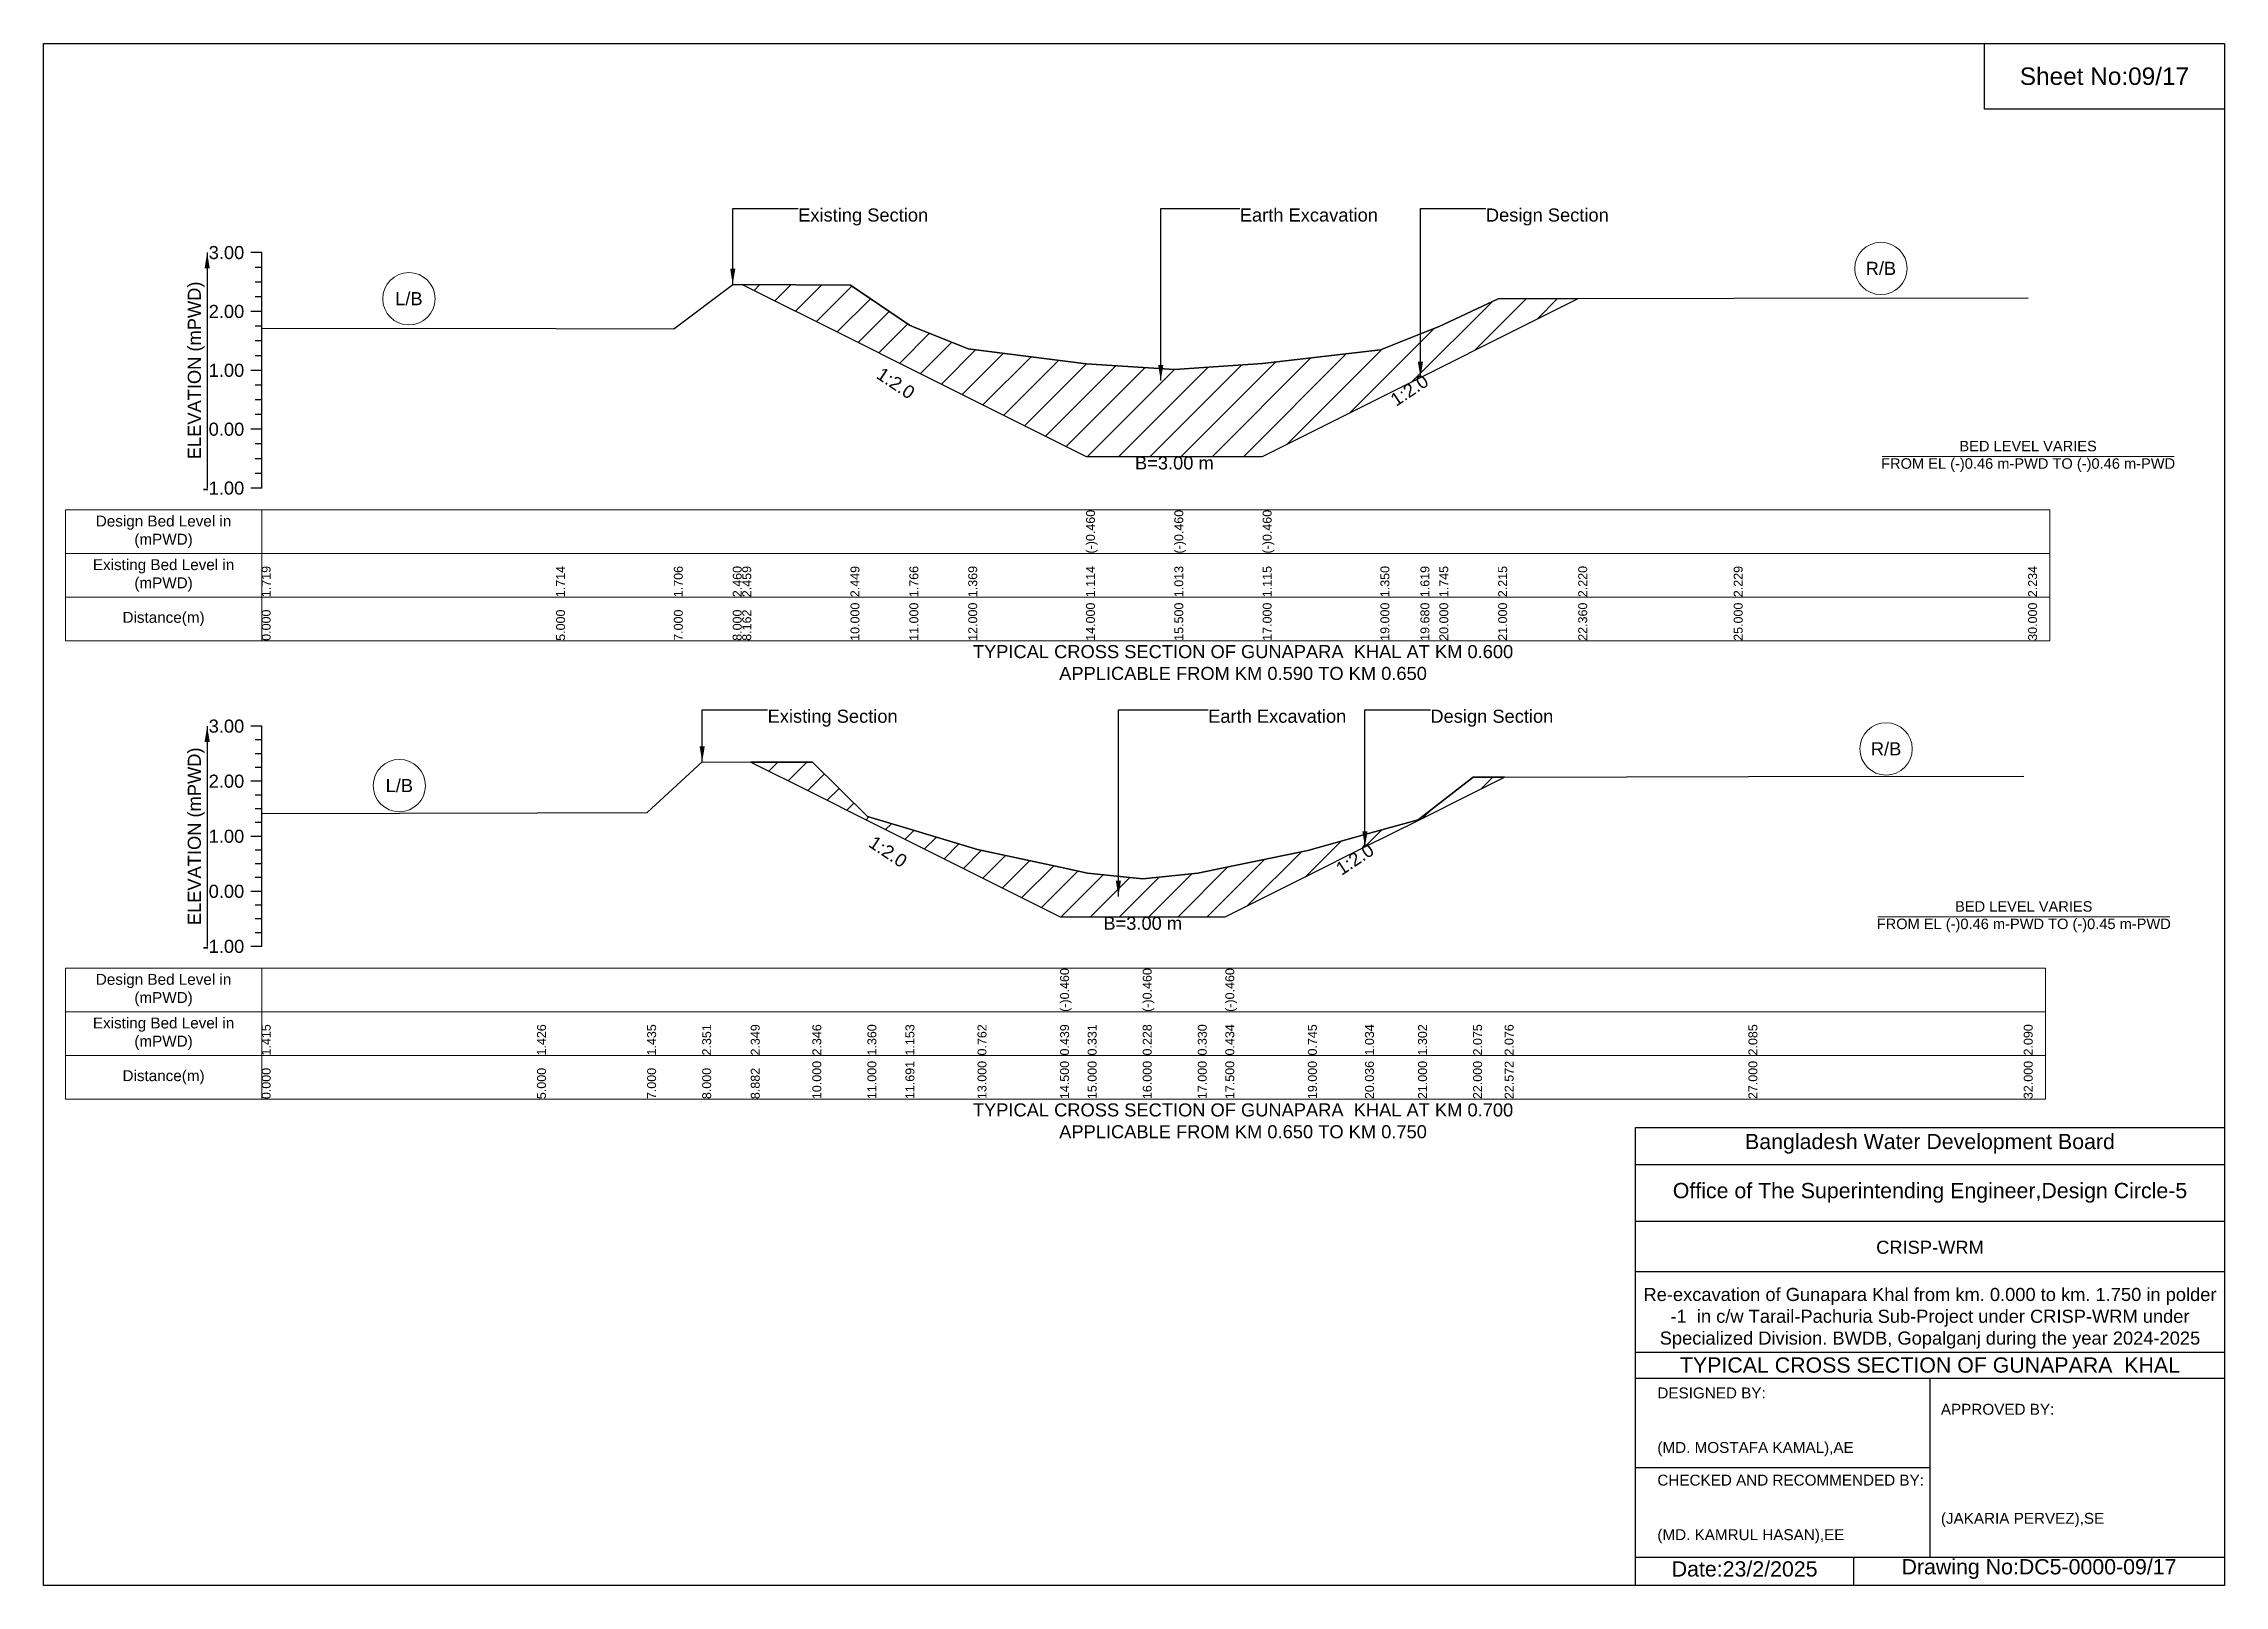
# Model space of a CAD drawing. Header units: inches. Extents: x 91000 to 268000, y -12452 to 3.
# Drawn here: x 180000 to 188000, y -5656 to 0 of the extents above; entities that cross this region are included whole.
import ezdxf

# ---------------------------------------------------------------- set-up
doc = ezdxf.new("R2010")
doc.units = ezdxf.units.IN
doc.header["$LTSCALE"] = 7
doc.header["$MEASUREMENT"] = 0
for name, color, linetype, lineweight in [('Cross section Data Border', 7, 'Continuous', 9), ('Cross Section Labels', 7, 'Continuous', 9), ('Existing_Bed_Level for Xsection', 7, 'Continuous', 25)]:
    doc.layers.add(name, color=color, linetype=linetype, lineweight=lineweight)
doc.styles.get("Standard").update_dxf_attribs({"font": 'arial.ttf'})
doc.dimstyles.get("Standard").update_dxf_attribs({"dimtxt": 0.18, "dimasz": 0.18, "dimexe": 0.18, "dimexo": 0.0625, "dimgap": 0.09, "dimtad": 0, "dimtih": 1, "dimtoh": 1, "dimdec": 4, "dimzin": 0, "dimdsep": 46, "dimtxsty": 'Standard', "dimcen": 0.09, "dimadec": 0, "dimazin": 0, "dimtfac": 1, "dimtdec": 4, "dimtofl": 0, "dimtmove": 0, "dimatfit": 3, "dimfxl": 1, "dimtolj": 1, "dimtzin": 0, "dimarcsym": 0})

msp = doc.modelspace()

# ---------------------------------------------------------------- texts
at = {"attachment_point": 5}
for s, insert, char_height in [('Sheet No:09/17', (187560, -120), 64), ('Bangladesh Water Development Board', (186920, -4036), 56), ('Office of The Superintending Engineer,Design Circle-5', (186920, -4216), 56)]:
    msp.add_mtext(s, dxfattribs=dict(at, insert=insert, char_height=char_height))
for s, insert, char_height, width, attachment_point in [('CRISP-WRM', (186920, -4416), 48, 2240, 5), ('Re-excavation of Gunapara Khal from km. 0.000 to km. 1.750 in polder -1  in c/w Tarail-Pachuria Sub-Project under CRISP-WRM under Specialized Division. BWDB, Gopalganj during the year 2024-2025', (186920, -4676), 48, 2160, 5), ('TYPICAL CROSS SECTION OF GUNAPARA  KHAL', (186920, -4848), 56, 2240, 5), ('DESIGNED BY:^J^J^J(MD. MOSTAFA KAMAL),AE', (185920, -5056), 40, 1120, 4), ('APPROVED BY:^J^J^J^J^J^J(JAKARIA PERVEZ),SE', (186960, -5216), 40, 1120, 4), ('CHECKED AND RECOMMENDED BY:^J^J^J(MD. KAMRUL HASAN),EE', (185920, -5376), 40, 1120, 4), ('Date:23/2/2025 ', (186240, -5596), 56, 1120, 5), ('Drawing No:DC5-0000-09/17', (187320, -5596), 56, 1760, 5)]:
    msp.add_mtext(s, dxfattribs=dict(insert=insert, char_height=char_height, width=width, attachment_point=attachment_point))
at = {"layer": 'Cross section Data Border', "char_height": 40, "width": 640, "attachment_point": 5}
for s, insert in [('Design Bed Level in (mPWD)', (180440, -1790.8)), ('Existing Bed Level in (mPWD)', (180440, -1950.8)), ('Distance(m)', (180440, -2110.8)), ('Design Bed Level in (mPWD)', (180440, -3472.1)), ('Existing Bed Level in (mPWD)', (180440, -3632.1)), ('Distance(m)', (180440, -3792.1))]:
    msp.add_mtext(s, dxfattribs=dict(at, insert=insert))
at = {"layer": 'Cross Section Labels'}
for s, insert, char_height, attachment_point in [('Existing Section', (182768, -604.8), 48, 1), ('Earth Excavation', (184388, -604.8), 48, 1), ('Design Section', (185290.8, -604.8), 48, 1), ('R/B', (186740, -824.8), 48, 5), ('L/B', (181340, -936), 48, 5), ('B=3.00 m', (184148, -1514.2), 48, 2), ('BED LEVEL VARIES ^JFROM EL (-)0.46 m-PWD TO (-)0.46 m-PWD', (187280, -1514.2), 38.4, 5), ('TYPICAL CROSS SECTION OF GUNAPARA  KHAL AT KM 0.600^JAPPLICABLE FROM KM 0.590 TO KM 0.650', (184400, -2270.8), 48, 5), ('Existing Section', (182656, -2443.5), 48, 1), ('Earth Excavation', (184272, -2443.5), 48, 1), ('Design Section', (185087.3, -2443.5), 48, 1), ('R/B', (186759, -2587.4), 48, 5), ('L/B', (181305, -2722.1), 48, 5), ('BED LEVEL VARIES ^JFROM EL (-)0.46 m-PWD TO (-)0.45 m-PWD', (187264, -3203), 38.4, 5), ('B=3.00 m', (184032, -3203), 48, 2), ('TYPICAL CROSS SECTION OF GUNAPARA  KHAL AT KM 0.700^JAPPLICABLE FROM KM 0.650 TO KM 0.750', (184400, -3952.1), 48, 5)]:
    msp.add_mtext(s, dxfattribs=dict(at, insert=insert, char_height=char_height, attachment_point=attachment_point))
at = {"layer": 'Cross Section Labels', "char_height": 48, "attachment_point": 2}
for insert, rotation in [((183139.5, -1225.9), 326.30993), ((184996.8, -1251.8), 33.69007), ((183111.1, -2944.5), 326.30993), ((184796.8, -2972.1), 33.69007)]:
    msp.add_mtext('1:2.0', dxfattribs=dict(at, insert=insert, rotation=rotation))
at = {"layer": 'Existing_Bed_Level for Xsection', "char_height": 48, "attachment_point": 6}
for s, insert in [('3.00', (180736, -766.8)), ('2.00', (180736, -982.8)), ('1.00', (180736, -1198.8)), ('0.00', (180736, -1414.8)), ('-1.00', (180736, -1630.8)), ('3.00', (180736, -2504.1)), ('2.00', (180736, -2706.1)), ('1.00', (180736, -2908.1)), ('0.00', (180736, -3110.1)), ('-1.00', (180736, -3312.1))]:
    msp.add_mtext(s, dxfattribs=dict(at, insert=insert))
at = {"layer": 'Existing_Bed_Level for Xsection', "rotation": 90}
for s, insert, char_height, attachment_point in [('ELEVATION (mPWD)', (180560, -1198.8), 48, 5), ('(-)0.460', (183824, -1870.8), 32.8, 1), ('(-)0.460', (184148, -1870.8), 32.8, 1), ('(-)0.460', (184472, -1870.8), 32.8, 1), ('1.719', (180800, -2030.8), 32.8, 1), ('1.714', (181880, -2030.8), 32.8, 1), ('1.706', (182312, -2030.8), 32.8, 1), ('2.460', (182528, -2030.8), 32.8, 1), ('2.459', (182562.9, -2030.8), 32.8, 1), ('2.449', (182960, -2030.8), 32.8, 1), ('1.766', (183176, -2030.8), 32.8, 1), ('1.369', (183392, -2030.8), 32.8, 1), ('1.114', (183824, -2030.8), 32.8, 1), ('1.013', (184148, -2030.8), 32.8, 1), ('1.115', (184472, -2030.8), 32.8, 1), ('1.350', (184904, -2030.8), 32.8, 1), ('1.619', (185050.8, -2030.8), 32.8, 1), ('1.745', (185120, -2030.8), 32.8, 1), ('2.215', (185336, -2030.8), 32.8, 1), ('2.220', (185629.7, -2030.8), 32.8, 1), ('2.229', (186200, -2030.8), 32.8, 1), ('2.234', (187280, -2030.8), 32.8, 1), ('0.000', (180800, -2190.8), 32.8, 1), ('5.000', (181880, -2190.8), 32.8, 1), ('7.000', (182312, -2190.8), 32.8, 1), ('8.000', (182528, -2190.8), 32.8, 1), ('8.162', (182562.9, -2190.8), 32.8, 1), ('10.000', (182960, -2190.8), 32.8, 1), ('11.000', (183176, -2190.8), 32.8, 1), ('12.000', (183392, -2190.8), 32.8, 1), ('14.000', (183824, -2190.8), 32.8, 1), ('15.500', (184148, -2190.8), 32.8, 1), ('17.000', (184472, -2190.8), 32.8, 1), ('19.000', (184904, -2190.8), 32.8, 1), ('19.680', (185050.8, -2190.8), 32.8, 1), ('20.000', (185120, -2190.8), 32.8, 1), ('21.000', (185336, -2190.8), 32.8, 1), ('22.360', (185629.7, -2190.8), 32.8, 1), ('25.000', (186200, -2190.8), 32.8, 1), ('30.000', (187280, -2190.8), 32.8, 1), ('ELEVATION (mPWD)', (180560, -2908.1), 48, 5), ('(-)0.460', (183729, -3552.1), 32.8, 1), ('(-)0.460', (184032, -3552.1), 32.8, 1), ('(-)0.460', (184335, -3552.1), 32.8, 1), ('1.415', (180800, -3712.1), 32.8, 1), ('1.426', (181810, -3712.1), 32.8, 1), ('1.435', (182214, -3712.1), 32.8, 1), ('2.351', (182416, -3712.1), 32.8, 1), ('2.349', (182594.2, -3712.1), 32.8, 1), ('2.346', (182820, -3712.1), 32.8, 1), ('1.360', (183022, -3712.1), 32.8, 1), ('1.153', (183161.6, -3712.1), 32.8, 1), ('0.762', (183426, -3712.1), 32.8, 1), ('0.439', (183729, -3712.1), 32.8, 1), ('0.331', (183830, -3712.1), 32.8, 1), ('0.228', (184032, -3712.1), 32.8, 1), ('0.330', (184234, -3712.1), 32.8, 1), ('0.434', (184335, -3712.1), 32.8, 1), ('0.745', (184638, -3712.1), 32.8, 1), ('1.034', (184847.3, -3712.1), 32.8, 1), ('1.302', (185042, -3712.1), 32.8, 1), ('2.075', (185244, -3712.1), 32.8, 1), ('2.076', (185359.6, -3712.1), 32.8, 1), ('2.085', (186254, -3712.1), 32.8, 1), ('2.090', (187264, -3712.1), 32.8, 1), ('0.000', (180800, -3872.1), 32.8, 1), ('5.000', (181810, -3872.1), 32.8, 1), ('7.000', (182214, -3872.1), 32.8, 1), ('8.000', (182416, -3872.1), 32.8, 1), ('8.882', (182594.2, -3872.1), 32.8, 1), ('10.000', (182820, -3872.1), 32.8, 1), ('11.000', (183022, -3872.1), 32.8, 1), ('11.691', (183161.6, -3872.1), 32.8, 1), ('13.000', (183426, -3872.1), 32.8, 1), ('14.500', (183729, -3872.1), 32.8, 1), ('15.000', (183830, -3872.1), 32.8, 1), ('16.000', (184032, -3872.1), 32.8, 1), ('17.000', (184234, -3872.1), 32.8, 1), ('17.500', (184335, -3872.1), 32.8, 1), ('19.000', (184638, -3872.1), 32.8, 1), ('20.036', (184847.3, -3872.1), 32.8, 1), ('21.000', (185042, -3872.1), 32.8, 1), ('22.000', (185244, -3872.1), 32.8, 1), ('22.572', (185359.6, -3872.1), 32.8, 1), ('27.000', (186254, -3872.1), 32.8, 1), ('32.000', (187264, -3872.1), 32.8, 1)]:
    msp.add_mtext(s, dxfattribs=dict(at, insert=insert, char_height=char_height, attachment_point=attachment_point))

# ---------------------------------------------------------------- hatches: boundary and pattern name
at = {"layer": 'Existing_Bed_Level for Xsection'}
h = msp.add_hatch(dxfattribs=at)
h.set_pattern_fill('ANSI31', color=256, scale=648, style=0)
h.paths.add_polyline_path([(182562.9, -883.6), (182960, -1082.2), (183176, -1190.2), (183193.5, -1198.9), (183392, -1298.2), (183824, -1514.2), (184148, -1514.2), (184472, -1514.2), (184904, -1298.2), (185050.8, -1224.8), (185120, -1190.2), (185336, -1082.2), (185629.7, -935.3), (185336, -936.4), (185120, -1037.9), (185050.8, -1065.2), (184904, -1123.2), (184472, -1174), (184148, -1196), (183824, -1174.2), (183392, -1119.1), (183193.5, -1040.3), (183176, -1033.4), (182960, -885.8)])
h = msp.add_hatch(dxfattribs=at)
h.set_pattern_fill('ANSI31', color=256, scale=606, style=0)
h.paths.add_polyline_path([(182594.2, -2635.6), (182820, -2748.5), (183022, -2849.5), (183161.6, -2919.3), (183426, -3051.5), (183729, -3203), (183830, -3203), (184032, -3203), (184234, -3203), (184335, -3203), (184638, -3051.5), (184847.3, -2946.8), (185042, -2849.5), (185244, -2748.5), (185359.6, -2690.7), (185244, -2690.9), (185042, -2847.1), (184847.3, -2901.3), (184638, -2959.6), (184335, -3022.4), (184234, -3043.4), (184032, -3064), (183830, -3043.2), (183729, -3021.4), (183426, -2956.1), (183161.6, -2877.1), (183022, -2835.3), (182820, -2636.2)])

# ---------------------------------------------------------------- linework, layer by layer
for points in [[(180000, 0), (188000, 0), (188000, -5656), (180000, -5656)], [(187120, 0), (188000, 0), (188000, -240), (187120, -240)]]:
    msp.add_lwpolyline(points, close=True)
for points in [[(185840, -5656), (185840, -3976), (188000, -3976)], [(185840, -4112), (188000, -4112)], [(185840, -4320), (188000, -4320)], [(185840, -4504), (188000, -4504)], [(185840, -4800), (188000, -4800)], [(185840, -4896), (188000, -4896)], [(186920, -4896), (186920, -5552)], [(185840, -5224), (186920, -5224)], [(185840, -5552), (188000, -5552)], [(186640, -5552), (186640, -5656)]]:
    msp.add_lwpolyline(points)
at = {"layer": 'Cross section Data Border'}
for points in [[(180080, -1710.8), (187360, -1710.8), (187360, -2190.8), (180080, -2190.8)], [(180080, -3392.1), (187344, -3392.1), (187344, -3872.1), (180080, -3872.1)]]:
    msp.add_lwpolyline(points, close=True, dxfattribs=at)
for points in [[(180800, -1710.8), (180800, -2190.8)], [(180080, -1870.8), (187360, -1870.8)], [(180080, -2030.8), (187360, -2030.8)], [(180800, -3392.1), (180800, -3872.1)], [(180080, -3552.1), (187344, -3552.1)], [(180080, -3712.1), (187344, -3712.1)]]:
    msp.add_lwpolyline(points, dxfattribs=at)
at = {"layer": 'Cross Section Labels'}
for points in [[(186744.2, -1514.2), (187815.8, -1514.2)], [(186728.2, -3203), (187799.8, -3203)]]:
    msp.add_lwpolyline(points, dxfattribs=at)
for centre in [(186740, -824.8), (181340, -936), (186759, -2587.4), (181305, -2722.1)]:
    msp.add_circle(centre, 96, dxfattribs=at)
at = {"layer": 'Existing_Bed_Level for Xsection'}
for points in [[(180800, -766.8), (180760, -766.8)], [(180800, -1630.8), (180800, -1414.8), (180800, -1198.8), (180800, -982.8), (180800, -766.8)], [(180800, -820.8), (180776, -820.8)], [(180800, -874.8), (180776, -874.8)], [(180800, -928.8), (180776, -928.8)], [(180800, -1043.5), (181880, -1044.6), (182312, -1046.3), (182528, -883.4), (182562.9, -883.6), (182960, -885.8), (183176, -1033.4), (183193.5, -1040.3), (183392, -1119.1), (183824, -1174.2), (183824, -1174.2), (184148, -1196), (184148, -1196), (184472, -1174), (184472, -1174), (184904, -1123.2), (185050.8, -1065.2), (185120, -1037.9), (185336, -936.4), (185629.7, -935.3), (186200, -933.3), (187280, -932.3)], [(180800, -982.8), (180760, -982.8)], [(180800, -1036.8), (180776, -1036.8)], [(180800, -1090.8), (180776, -1090.8)], [(180800, -1198.8), (180760, -1198.8)], [(180800, -1144.8), (180776, -1144.8)], [(180800, -1252.8), (180776, -1252.8)], [(180800, -1306.8), (180776, -1306.8)], [(180800, -1414.8), (180760, -1414.8)], [(180800, -1360.8), (180776, -1360.8)], [(180800, -1468.8), (180776, -1468.8)], [(180800, -1522.8), (180776, -1522.8)], [(180800, -1576.8), (180776, -1576.8)], [(180800, -1630.8), (180760, -1630.8)], [(180800, -2504.1), (180760, -2504.1)], [(180800, -2554.6), (180776, -2554.6)], [(180800, -3312.1), (180800, -3110.1), (180800, -2908.1), (180800, -2706.1), (180800, -2504.1)], [(180800, -2605.1), (180776, -2605.1)], [(180800, -2824.2), (181810, -2822), (182214, -2820.2), (182416, -2635.2), (182594.2, -2635.6), (182820, -2636.2), (183022, -2835.3), (183161.6, -2877.1), (183426, -2956.1), (183729, -3021.4), (183729, -3021.4), (183830, -3043.2), (184032, -3064), (184032, -3064), (184234, -3043.4), (184335, -3022.4), (184335, -3022.4), (184638, -2959.6), (184847.3, -2901.3), (185042, -2847.1), (185244, -2690.9), (185359.6, -2690.7), (186254, -2688.9), (187264, -2687.9)], [(180800, -2706.1), (180760, -2706.1)], [(180800, -2655.6), (180776, -2655.6)], [(180800, -2756.6), (180776, -2756.6)], [(180800, -2807.1), (180776, -2807.1)], [(180800, -2857.6), (180776, -2857.6)], [(180800, -2908.1), (180760, -2908.1)], [(180800, -2958.6), (180776, -2958.6)], [(180800, -3009.1), (180776, -3009.1)], [(180800, -3110.1), (180760, -3110.1)], [(180800, -3059.6), (180776, -3059.6)], [(180800, -3160.6), (180776, -3160.6)], [(180800, -3211.1), (180776, -3211.1)], [(180800, -3261.6), (180776, -3261.6)], [(180800, -3312.1), (180760, -3312.1)]]:
    msp.add_lwpolyline(points, dxfattribs=at)
for points in [[(182562.9, -883.6), (182562.9, -883.6), (182960, -1082.2), (183176, -1190.2), (183193.5, -1198.9), (183392, -1298.2), (183824, -1514.2), (183824, -1514.2), (184148, -1514.2), (184148, -1514.2), (184472, -1514.2), (184472, -1514.2), (184904, -1298.2), (185050.8, -1224.8), (185120, -1190.2), (185336, -1082.2), (185629.7, -935.3), (185629.7, -935.3), (185629.7, -935.3), (185336, -936.4), (185120, -1037.9), (185050.8, -1065.2), (184904, -1123.2), (184472, -1174), (184472, -1174), (184148, -1196), (184148, -1196), (183824, -1174.2), (183824, -1174.2), (183392, -1119.1), (183193.5, -1040.3), (183176, -1033.4), (182960, -885.8), (182562.9, -883.6)], [(182594.2, -2635.6), (182820, -2748.5), (183022, -2849.5), (183161.6, -2919.3), (183426, -3051.5), (183729, -3203), (183729, -3203), (183830, -3203), (184032, -3203), (184032, -3203), (184234, -3203), (184335, -3203), (184335, -3203), (184638, -3051.5), (184847.3, -2946.8), (185042, -2849.5), (185244, -2748.5), (185359.6, -2690.7), (185359.6, -2690.7), (185359.6, -2690.7), (185244, -2690.9), (185042, -2847.1), (184847.3, -2901.3), (184638, -2959.6), (184335, -3022.4), (184335, -3022.4), (184234, -3043.4), (184032, -3064), (184032, -3064), (183830, -3043.2), (183729, -3021.4), (183729, -3021.4), (183426, -2956.1), (183161.6, -2877.1), (183022, -2835.3), (182820, -2636.2)]]:
    msp.add_lwpolyline(points, close=True, dxfattribs=at)

msp.set_redraw_order([(e.dxf.handle, doc.entitydb.next_handle()) for e in msp.query("TEXT MTEXT ATTDEF DIMENSION ARC_DIMENSION")])  # texts and dimensions are drawn at this point

# ---------------------------------------------------------------- leaders
at = {"layer": 'Cross Section Labels', "annotation_type": 0, "has_hookline": 1, "hookline_direction": 0}
for points, text_width in [([(182528, -883.4), (182528, -604.8), (182767.9, -604.8)], 467.2), ([(184098.1, -1236.4), (184098.1, -604.8), (184387.9, -604.8)], 497), ([(185050.8, -1224.8), (185050.8, -604.8), (185290.7, -604.8)], 441.2), ([(182416, -2635.2), (182416, -2443.5), (182655.9, -2443.5)], 467.2), ([(183942.7, -3128.4), (183942.7, -2443.5), (184271.9, -2443.5)], 497), ([(184847.3, -2946.8), (184847.3, -2443.5), (185087.2, -2443.5)], 441.2)]:
    msp.add_leader(points, dimstyle='Standard', override={"dimasz": 57.6}, dxfattribs=dict(at, text_width=text_width))
at = {"layer": 'Existing_Bed_Level for Xsection'}
for points in [[(180600, -766.8), (180600, -1630.8)], [(180600, -2504.1), (180600, -3312.1)]]:
    msp.add_leader(points, dimstyle='Standard', override={"dimasz": 57.6}, dxfattribs=at)

doc.saveas('drawing.dxf')
